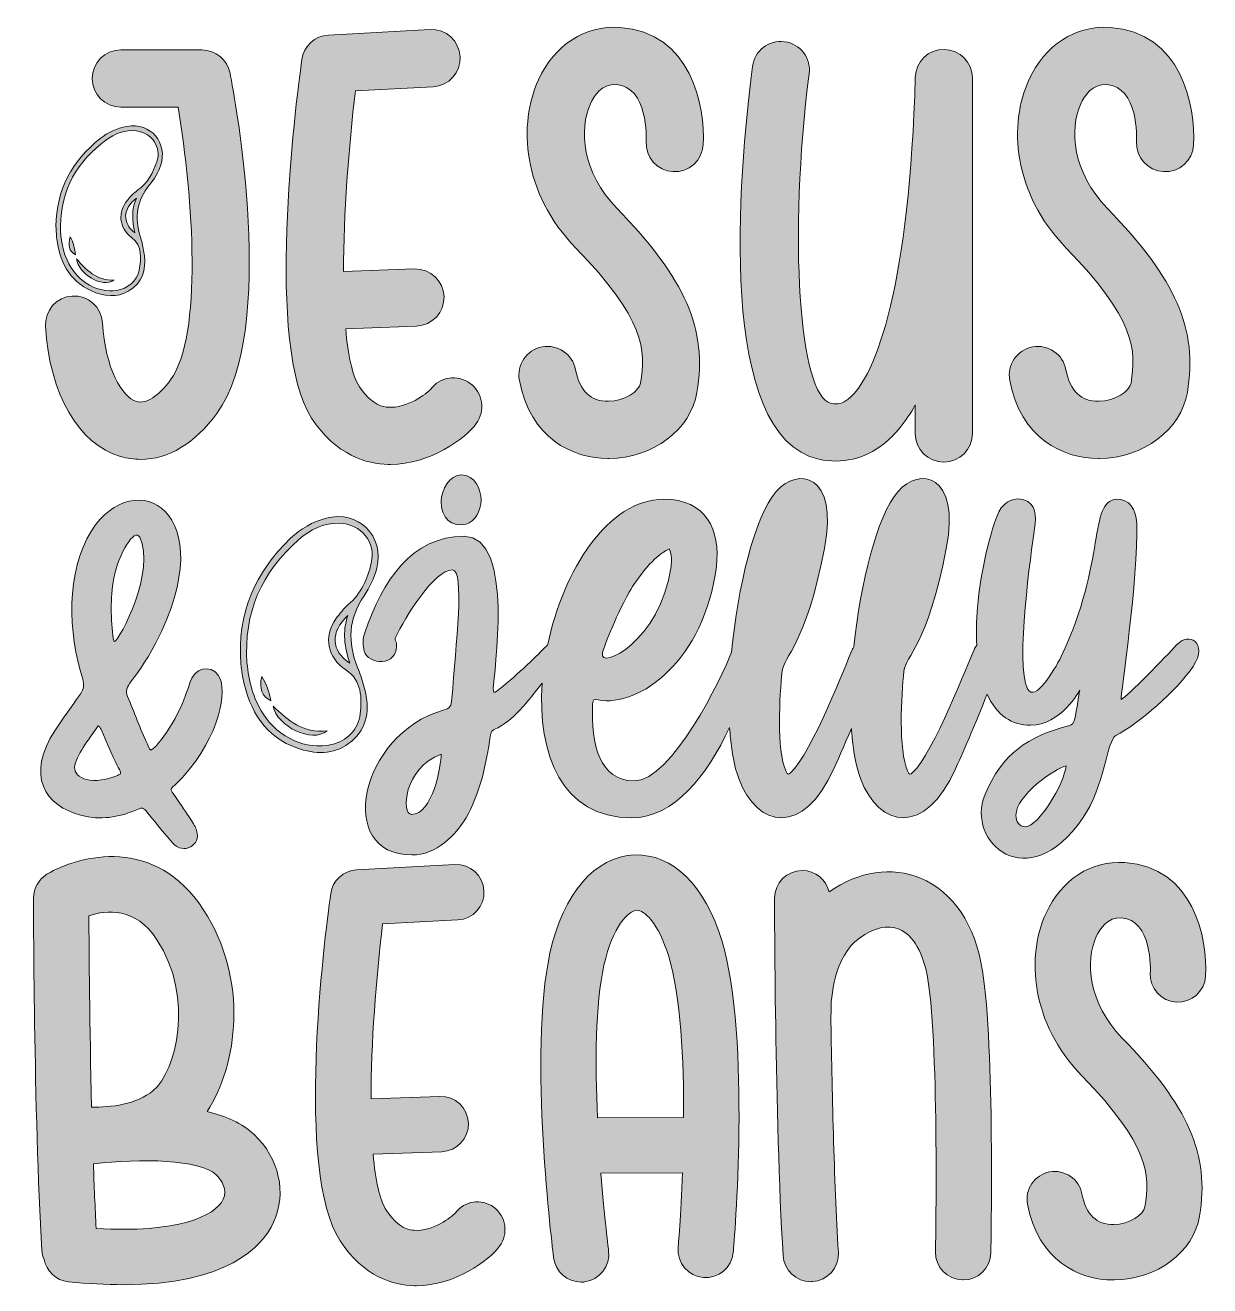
# Model space of a CAD drawing. Header units: inches. Extents: x 98 to 978, y -1007 to -71.
import ezdxf

# ---------------------------------------------------------------- set-up
doc = ezdxf.new("R2010")
doc.units = ezdxf.units.IN
doc.header["$MEASUREMENT"] = 0
doc.layers.add('Layer 1', color=7, linetype='Continuous')

# ---------------------------------------------------------------- blocks, each defined once
blk = doc.blocks.new('block 3')
at = {"layer": 'Layer 1', "true_color": 0x0153a5}
h = blk.add_hatch(color=154, dxfattribs=at)
h.dxf.hatch_style = 2
edge = h.paths.add_edge_path()
edge.add_spline(control_points=[(282.9, -960.11), (274.45, -978.53), (248.76, -1006.5), (170.85, -1006.5), (158.72, -1006.5), (145.32, -1005.82), (130.52, -1004.33), (121.27, -1003.38), (114.16, -996.4), (112.49, -987.71), (111.62, -985.63), (111.01, -983.41), (110.87, -981.03), (104.73, -879.32), (104.6, -720.95), (104.6, -719.36), (104.6, -712.13), (108.39, -705.44), (114.59, -701.72), (139.21, -686.94), (195.19, -673.37), (230.74, -727.78), (264.9, -780.05), (256.05, -843.55), (233.59, -877.95), (247.39, -881.27), (259.71, -886.61), (268.44, -894.91), (287.22, -912.75), (292.89, -938.33), (282.9, -960.11)], knot_values=[0, 0, 0, 0, 1, 1, 1, 2, 2, 2, 3, 3, 3, 4, 4, 4, 5, 5, 5, 6, 6, 6, 7, 7, 7, 8, 8, 8, 9, 9, 9, 10, 10, 10, 10], degree=3, periodic=1)
edge = h.paths.add_edge_path()
edge.add_spline(control_points=[(145.77, -732.5), (145.88, -757.52), (146.29, -814.82), (147.8, -874.65), (161.66, -874.88), (181.34, -872.64), (193.57, -862.36), (210.41, -848.22), (224.58, -793.55), (196.31, -750.27), (180.38, -725.88), (158.76, -728.1), (145.77, -732.5)], knot_values=[0, 0, 0, 0, 1, 1, 1, 2, 2, 2, 3, 3, 3, 4, 4, 4, 4], degree=3, periodic=1)
edge = h.paths.add_edge_path()
edge.add_spline(control_points=[(240.13, -924.73), (228.14, -913.34), (184.23, -912.73), (149.08, -916.63), (149.66, -933.22), (150.34, -949.45), (151.15, -964.7), (211.29, -968.38), (239.64, -955.78), (245.53, -942.94), (248.61, -936.23), (244.75, -929.13), (240.13, -924.73)], knot_values=[0, 0, 0, 0, 1, 1, 1, 2, 2, 2, 3, 3, 3, 4, 4, 4, 4], degree=3, periodic=1)
h = blk.add_hatch(color=154, dxfattribs=at)
h.dxf.hatch_style = 2
edge = h.paths.add_edge_path()
edge.add_spline(control_points=[(624.43, -982.49), (623.45, -993.81), (613.51, -1002.19), (602.18, -1001.21), (590.87, -1000.23), (582.48, -990.26), (583.46, -978.95), (583.52, -978.37), (585.46, -955.25), (586.66, -923.44), (586.66, -923.44), (526.13, -923.76), (526.13, -923.76), (528.68, -956.71), (531.69, -980.88), (531.77, -981.47), (533.19, -992.73), (525.21, -1003.02), (513.94, -1004.44), (513.06, -1004.55), (512.19, -1004.6), (511.34, -1004.6), (501.13, -1004.6), (492.28, -997.01), (490.96, -986.62), (490.17, -980.42), (471.95, -833.98), (488.22, -760.4), (498.08, -715.8), (521.6, -688.49), (551.15, -687.36), (579.42, -686.39), (603.44, -710.02), (615.81, -750.85), (637.87, -823.62), (624.99, -976.05), (624.43, -982.49)], knot_values=[0, 0, 0, 0, 1, 1, 1, 2, 2, 2, 3, 3, 3, 4, 4, 4, 5, 5, 5, 6, 6, 6, 7, 7, 7, 8, 8, 8, 9, 9, 9, 10, 10, 10, 11, 11, 11, 12, 12, 12, 12], degree=3, periodic=1)
edge = h.paths.add_edge_path()
edge.add_spline(control_points=[(587.54, -882.3), (587.73, -839.6), (585.45, -792.46), (576.45, -762.77), (568.77, -737.4), (558, -728.16), (552.73, -728.46), (546.75, -728.69), (534.86, -739.97), (528.37, -769.28), (521.94, -798.4), (521.73, -842.31), (523.57, -882.65), (523.57, -882.65), (587.54, -882.3), (587.54, -882.3)], knot_values=[0, 0, 0, 0, 1, 1, 1, 2, 2, 2, 3, 3, 3, 4, 4, 4, 5, 5, 5, 5], degree=3, periodic=1)
h = blk.add_hatch(color=154, dxfattribs=at)
h.dxf.hatch_style = 2
edge = h.paths.add_edge_path()
edge.add_spline(control_points=[(934.18, -775.01), (934.27, -773.15), (935.81, -735.5), (912.58, -734.03), (902.38, -733.31), (896.59, -742.41), (894.08, -747.86), (885.71, -766.04), (888.1, -797.33), (913.13, -823.06), (962.75, -874.04), (978.37, -909.95), (970.77, -955.52), (966.32, -982.22), (939.13, -1002.65), (907.54, -1003.01), (907.28, -1003.01), (907.02, -1003.01), (906.76, -1003.01), (880.96, -1003.01), (850.89, -988.29), (843, -946.82), (840.87, -935.66), (848.19, -924.89), (859.35, -922.77), (870.51, -920.67), (881.27, -927.97), (883.4, -939.12), (886.3, -954.36), (894.42, -962.14), (907.06, -961.87), (918.69, -961.74), (929.23, -954.58), (930.2, -948.74), (934.17, -924.95), (933.26, -902.7), (883.65, -851.72), (844.9, -811.88), (842.2, -762.21), (856.72, -730.65), (868.31, -705.47), (890.2, -691.35), (915.18, -692.97), (966.42, -696.22), (976.87, -749.59), (975.24, -777.35), (974.58, -788.68), (964.96, -797.29), (953.5, -796.67), (942.18, -796.01), (933.55, -786.31), (934.18, -775.01)], knot_values=[0, 0, 0, 0, 1, 1, 1, 2, 2, 2, 3, 3, 3, 4, 4, 4, 5, 5, 5, 6, 6, 6, 7, 7, 7, 8, 8, 8, 9, 9, 9, 10, 10, 10, 11, 11, 11, 12, 12, 12, 13, 13, 13, 14, 14, 14, 15, 15, 15, 16, 16, 16, 17, 17, 17, 17], degree=3, periodic=1)
h = blk.add_hatch(color=154, dxfattribs=at)
h.dxf.hatch_style = 2
edge = h.paths.add_edge_path()
edge.add_spline(control_points=[(450.85, -977.9), (443.29, -988.31), (417.59, -1007.31), (389.07, -1007.31), (388.55, -1007.31), (388.04, -1007.31), (387.52, -1007.3), (372.1, -1006.92), (350.02, -1000.84), (332.4, -973.98), (298.82, -922.77), (320.64, -750.19), (325.35, -716.12), (326.7, -706.36), (334.79, -698.93), (344.63, -698.4), (344.63, -698.4), (417.61, -694.53), (417.61, -694.53), (429.07, -693.87), (438.64, -702.64), (439.24, -713.98), (439.84, -725.32), (431.14, -735), (419.79, -735.6), (419.79, -735.6), (363.92, -738.57), (363.92, -738.57), (359.02, -778.97), (355.37, -827.46), (355.35, -868.53), (355.35, -868.53), (406.34, -866.68), (406.34, -866.68), (417.96, -866.4), (427.22, -875.14), (427.63, -886.48), (428.04, -897.84), (419.17, -907.37), (407.83, -907.78), (407.83, -907.78), (356.89, -909.62), (356.89, -909.62), (358.58, -928.77), (361.72, -943.69), (366.8, -951.42), (375.9, -965.31), (384.57, -965.93), (387.43, -966.13), (400.97, -967.1), (415.3, -956.25), (417.94, -953.26), (424.63, -944.07), (437.31, -942.27), (446.49, -948.95), (455.67, -955.63), (457.53, -968.71), (450.85, -977.9)], knot_values=[0, 0, 0, 0, 1, 1, 1, 2, 2, 2, 3, 3, 3, 4, 4, 4, 5, 5, 5, 6, 6, 6, 7, 7, 7, 8, 8, 8, 9, 9, 9, 10, 10, 10, 11, 11, 11, 12, 12, 12, 13, 13, 13, 14, 14, 14, 15, 15, 15, 16, 16, 16, 17, 17, 17, 18, 18, 18, 19, 19, 19, 19], degree=3, periodic=1)
h = blk.add_hatch(color=154, dxfattribs=at)
h.dxf.hatch_style = 2
edge = h.paths.add_edge_path()
edge.add_spline(control_points=[(815.74, -982.86), (815.52, -994.08), (806.36, -1003.01), (795.19, -1003.01), (795.05, -1003.01), (794.92, -1003.01), (794.78, -1003.01), (783.42, -1002.8), (774.4, -993.41), (774.62, -982.06), (774.64, -980.57), (777.43, -832.84), (768.97, -779.83), (765.87, -760.47), (758.13, -746.88), (747.73, -742.54), (739.32, -739.04), (728.8, -741.35), (718.1, -749.05), (699.54, -762.4), (696.62, -794.01), (697.06, -804.03), (697.08, -804.81), (696.97, -805.56), (696.92, -806.33), (697.69, -860.27), (699.26, -929.2), (702.47, -982.46), (703.15, -993.8), (694.52, -1003.54), (683.19, -1004.23), (682.77, -1004.25), (682.35, -1004.26), (681.93, -1004.26), (671.14, -1004.26), (662.08, -995.84), (661.42, -984.93), (655.19, -881.76), (655.06, -721.11), (655.06, -719.5), (655.06, -708.14), (664.26, -698.93), (675.62, -698.93), (675.63, -698.93), (675.63, -698.93), (675.63, -698.93), (685.32, -698.93), (693.41, -705.67), (695.57, -714.7), (717.6, -699.47), (742.27, -695.72), (763.54, -704.58), (787.75, -714.66), (804.1, -739.08), (809.57, -773.35), (818.6, -829.96), (815.83, -976.65), (815.74, -982.86)], knot_values=[0, 0, 0, 0, 1, 1, 1, 2, 2, 2, 3, 3, 3, 4, 4, 4, 5, 5, 5, 6, 6, 6, 7, 7, 7, 8, 8, 8, 9, 9, 9, 10, 10, 10, 11, 11, 11, 12, 12, 12, 13, 13, 13, 14, 14, 14, 15, 15, 15, 16, 16, 16, 17, 17, 17, 18, 18, 18, 19, 19, 19, 19], degree=3, periodic=1)
at = {"layer": 'Layer 1', "lineweight": 0}
for points, knots in [([(282.9, -960.11), (274.45, -978.53), (248.76, -1006.5), (170.85, -1006.5), (158.72, -1006.5), (145.32, -1005.82), (130.52, -1004.33), (121.27, -1003.38), (114.16, -996.4), (112.49, -987.71), (111.62, -985.63), (111.01, -983.41), (110.87, -981.03), (104.73, -879.32), (104.6, -720.95), (104.6, -719.36), (104.6, -712.13), (108.39, -705.44), (114.59, -701.72), (139.21, -686.94), (195.19, -673.37), (230.74, -727.78), (264.9, -780.05), (256.05, -843.55), (233.59, -877.95), (247.39, -881.27), (259.71, -886.61), (268.44, -894.91), (287.22, -912.75), (292.89, -938.33), (282.9, -960.11)], [0, 0, 0, 0, 1, 1, 1, 2, 2, 2, 3, 3, 3, 4, 4, 4, 5, 5, 5, 6, 6, 6, 7, 7, 7, 8, 8, 8, 9, 9, 9, 10, 10, 10, 10]), ([(624.43, -982.49), (623.45, -993.81), (613.51, -1002.19), (602.18, -1001.21), (590.87, -1000.23), (582.48, -990.26), (583.46, -978.95), (583.52, -978.37), (585.46, -955.25), (586.66, -923.44), (586.66, -923.44), (526.13, -923.76), (526.13, -923.76), (528.68, -956.71), (531.69, -980.88), (531.77, -981.47), (533.19, -992.73), (525.21, -1003.02), (513.94, -1004.44), (513.06, -1004.55), (512.19, -1004.6), (511.34, -1004.6), (501.13, -1004.6), (492.28, -997.01), (490.96, -986.62), (490.17, -980.42), (471.95, -833.98), (488.22, -760.4), (498.08, -715.8), (521.6, -688.49), (551.15, -687.36), (579.42, -686.39), (603.44, -710.02), (615.81, -750.85), (637.87, -823.62), (624.99, -976.05), (624.43, -982.49)], [0, 0, 0, 0, 1, 1, 1, 2, 2, 2, 3, 3, 3, 4, 4, 4, 5, 5, 5, 6, 6, 6, 7, 7, 7, 8, 8, 8, 9, 9, 9, 10, 10, 10, 11, 11, 11, 12, 12, 12, 12]), ([(934.18, -775.01), (934.27, -773.15), (935.81, -735.5), (912.58, -734.03), (902.38, -733.31), (896.59, -742.41), (894.08, -747.86), (885.71, -766.04), (888.1, -797.33), (913.13, -823.06), (962.75, -874.04), (978.37, -909.95), (970.77, -955.52), (966.32, -982.22), (939.13, -1002.65), (907.54, -1003.01), (907.28, -1003.01), (907.02, -1003.01), (906.76, -1003.01), (880.96, -1003.01), (850.89, -988.29), (843, -946.82), (840.87, -935.66), (848.19, -924.89), (859.35, -922.77), (870.51, -920.67), (881.27, -927.97), (883.4, -939.12), (886.3, -954.36), (894.42, -962.14), (907.06, -961.87), (918.69, -961.74), (929.23, -954.58), (930.2, -948.74), (934.17, -924.95), (933.26, -902.7), (883.65, -851.72), (844.9, -811.88), (842.2, -762.21), (856.72, -730.65), (868.31, -705.47), (890.2, -691.35), (915.18, -692.97), (966.42, -696.22), (976.87, -749.59), (975.24, -777.35), (974.58, -788.68), (964.96, -797.29), (953.5, -796.67), (942.18, -796.01), (933.55, -786.31), (934.18, -775.01)], [0, 0, 0, 0, 1, 1, 1, 2, 2, 2, 3, 3, 3, 4, 4, 4, 5, 5, 5, 6, 6, 6, 7, 7, 7, 8, 8, 8, 9, 9, 9, 10, 10, 10, 11, 11, 11, 12, 12, 12, 13, 13, 13, 14, 14, 14, 15, 15, 15, 16, 16, 16, 17, 17, 17, 17]), ([(450.85, -977.9), (443.29, -988.31), (417.59, -1007.31), (389.07, -1007.31), (388.55, -1007.31), (388.04, -1007.31), (387.52, -1007.3), (372.1, -1006.92), (350.02, -1000.84), (332.4, -973.98), (298.82, -922.77), (320.64, -750.19), (325.35, -716.12), (326.7, -706.36), (334.79, -698.93), (344.63, -698.4), (344.63, -698.4), (417.61, -694.53), (417.61, -694.53), (429.07, -693.87), (438.64, -702.64), (439.24, -713.98), (439.84, -725.32), (431.14, -735), (419.79, -735.6), (419.79, -735.6), (363.92, -738.57), (363.92, -738.57), (359.02, -778.97), (355.37, -827.46), (355.35, -868.53), (355.35, -868.53), (406.34, -866.68), (406.34, -866.68), (417.96, -866.4), (427.22, -875.14), (427.63, -886.48), (428.04, -897.84), (419.17, -907.37), (407.83, -907.78), (407.83, -907.78), (356.89, -909.62), (356.89, -909.62), (358.58, -928.77), (361.72, -943.69), (366.8, -951.42), (375.9, -965.31), (384.57, -965.93), (387.43, -966.13), (400.97, -967.1), (415.3, -956.25), (417.94, -953.26), (424.63, -944.07), (437.31, -942.27), (446.49, -948.95), (455.67, -955.63), (457.53, -968.71), (450.85, -977.9)], [0, 0, 0, 0, 1, 1, 1, 2, 2, 2, 3, 3, 3, 4, 4, 4, 5, 5, 5, 6, 6, 6, 7, 7, 7, 8, 8, 8, 9, 9, 9, 10, 10, 10, 11, 11, 11, 12, 12, 12, 13, 13, 13, 14, 14, 14, 15, 15, 15, 16, 16, 16, 17, 17, 17, 18, 18, 18, 19, 19, 19, 19]), ([(815.74, -982.86), (815.52, -994.08), (806.36, -1003.01), (795.19, -1003.01), (795.05, -1003.01), (794.92, -1003.01), (794.78, -1003.01), (783.42, -1002.8), (774.4, -993.41), (774.62, -982.06), (774.64, -980.57), (777.43, -832.84), (768.97, -779.83), (765.87, -760.47), (758.13, -746.88), (747.73, -742.54), (739.32, -739.04), (728.8, -741.35), (718.1, -749.05), (699.54, -762.4), (696.62, -794.01), (697.06, -804.03), (697.08, -804.81), (696.97, -805.56), (696.92, -806.33), (697.69, -860.27), (699.26, -929.2), (702.47, -982.46), (703.15, -993.8), (694.52, -1003.54), (683.19, -1004.23), (682.77, -1004.25), (682.35, -1004.26), (681.93, -1004.26), (671.14, -1004.26), (662.08, -995.84), (661.42, -984.93), (655.19, -881.76), (655.06, -721.11), (655.06, -719.5), (655.06, -708.14), (664.26, -698.93), (675.62, -698.93), (675.63, -698.93), (675.63, -698.93), (675.63, -698.93), (685.32, -698.93), (693.41, -705.67), (695.57, -714.7), (717.6, -699.47), (742.27, -695.72), (763.54, -704.58), (787.75, -714.66), (804.1, -739.08), (809.57, -773.35), (818.6, -829.96), (815.83, -976.65), (815.74, -982.86)], [0, 0, 0, 0, 1, 1, 1, 2, 2, 2, 3, 3, 3, 4, 4, 4, 5, 5, 5, 6, 6, 6, 7, 7, 7, 8, 8, 8, 9, 9, 9, 10, 10, 10, 11, 11, 11, 12, 12, 12, 13, 13, 13, 14, 14, 14, 15, 15, 15, 16, 16, 16, 17, 17, 17, 18, 18, 18, 19, 19, 19, 19]), ([(145.77, -732.5), (145.88, -757.52), (146.29, -814.82), (147.8, -874.65), (161.66, -874.88), (181.34, -872.64), (193.57, -862.36), (210.41, -848.22), (224.58, -793.55), (196.31, -750.27), (180.38, -725.88), (158.76, -728.1), (145.77, -732.5)], [0, 0, 0, 0, 1, 1, 1, 2, 2, 2, 3, 3, 3, 4, 4, 4, 4]), ([(587.54, -882.3), (587.73, -839.6), (585.45, -792.46), (576.45, -762.77), (568.77, -737.4), (558, -728.16), (552.73, -728.46), (546.75, -728.69), (534.86, -739.97), (528.37, -769.28), (521.94, -798.4), (521.73, -842.31), (523.57, -882.65), (523.57, -882.65), (587.54, -882.3), (587.54, -882.3)], [0, 0, 0, 0, 1, 1, 1, 2, 2, 2, 3, 3, 3, 4, 4, 4, 5, 5, 5, 5]), ([(240.13, -924.73), (228.14, -913.34), (184.23, -912.73), (149.08, -916.63), (149.66, -933.22), (150.34, -949.45), (151.15, -964.7), (211.29, -968.38), (239.64, -955.78), (245.53, -942.94), (248.61, -936.23), (244.75, -929.13), (240.13, -924.73)], [0, 0, 0, 0, 1, 1, 1, 2, 2, 2, 3, 3, 3, 4, 4, 4, 4])]:
    blk.add_open_spline(points, degree=3, knots=knots, dxfattribs=at)
blk = doc.blocks.new('block 4')
at = {"layer": 'Layer 1', "true_color": 0x0ad2e2}
h = blk.add_hatch(color=132, dxfattribs=at)
h.dxf.hatch_style = 2
edge = h.paths.add_edge_path()
edge.add_spline(control_points=[(433.51, -367), (425.7, -377.76), (399.17, -397.37), (369.72, -397.37), (369.18, -397.37), (368.66, -397.36), (368.12, -397.36), (352.2, -396.97), (329.4, -390.69), (311.21, -362.95), (276.55, -310.08), (299.07, -131.9), (303.93, -96.72), (305.33, -86.65), (313.68, -78.97), (323.84, -78.42), (323.84, -78.42), (399.19, -74.43), (399.19, -74.43), (411.02, -73.75), (420.9, -82.81), (421.52, -94.51), (422.14, -106.22), (413.16, -116.22), (401.44, -116.84), (401.44, -116.84), (343.76, -119.9), (343.76, -119.9), (338.7, -161.61), (334.92, -211.68), (334.91, -254.08), (334.91, -254.08), (387.55, -252.17), (387.55, -252.17), (399.55, -251.88), (409.11, -260.91), (409.54, -272.62), (409.96, -284.34), (400.8, -294.18), (389.09, -294.61), (389.09, -294.61), (336.5, -296.51), (336.5, -296.51), (338.24, -316.28), (341.49, -331.69), (346.73, -339.67), (356.13, -354), (365.08, -354.64), (368.03, -354.85), (382.01, -355.85), (396.81, -344.65), (399.53, -341.56), (406.44, -332.08), (419.53, -330.22), (429.01, -337.11), (438.49, -344.01), (440.41, -357.52), (433.51, -367)], knot_values=[0, 0, 0, 0, 1, 1, 1, 2, 2, 2, 3, 3, 3, 4, 4, 4, 5, 5, 5, 6, 6, 6, 7, 7, 7, 8, 8, 8, 9, 9, 9, 10, 10, 10, 11, 11, 11, 12, 12, 12, 13, 13, 13, 14, 14, 14, 15, 15, 15, 16, 16, 16, 17, 17, 17, 18, 18, 18, 19, 19, 19, 19], degree=3, periodic=1)
h = blk.add_hatch(color=132, dxfattribs=at)
h.dxf.hatch_style = 2
edge = h.paths.add_edge_path()
edge.add_spline(control_points=[(559.66, -157.53), (559.76, -155.6), (561.35, -116.73), (537.36, -115.21), (526.83, -114.47), (520.85, -123.86), (518.26, -129.49), (509.62, -148.26), (512.09, -180.57), (537.93, -207.13), (589.16, -259.78), (605.29, -296.84), (597.44, -343.89), (592.84, -371.47), (564.78, -392.55), (532.16, -392.93), (531.88, -392.93), (531.62, -392.93), (531.35, -392.93), (504.71, -392.93), (473.67, -377.73), (465.52, -334.92), (463.32, -323.39), (470.88, -312.28), (482.4, -310.08), (493.92, -307.91), (505.03, -315.45), (507.23, -326.97), (510.23, -342.7), (518.61, -350.73), (531.66, -350.46), (543.67, -350.32), (554.55, -342.93), (555.55, -336.89), (559.65, -312.34), (558.71, -289.36), (507.49, -236.73), (467.48, -195.59), (464.69, -144.3), (479.68, -111.73), (491.66, -85.72), (514.25, -71.14), (540.05, -72.82), (592.95, -76.18), (603.74, -131.28), (602.06, -159.94), (601.37, -171.64), (591.44, -180.53), (579.61, -179.89), (567.93, -179.21), (559.01, -169.2), (559.66, -157.53)], knot_values=[0, 0, 0, 0, 1, 1, 1, 2, 2, 2, 3, 3, 3, 4, 4, 4, 5, 5, 5, 6, 6, 6, 7, 7, 7, 8, 8, 8, 9, 9, 9, 10, 10, 10, 11, 11, 11, 12, 12, 12, 13, 13, 13, 14, 14, 14, 15, 15, 15, 16, 16, 16, 17, 17, 17, 17], degree=3, periodic=1)
h = blk.add_hatch(color=132, dxfattribs=at)
h.dxf.hatch_style = 2
edge = h.paths.add_edge_path()
edge.add_spline(control_points=[(923.96, -157.53), (924.05, -155.6), (925.64, -116.73), (901.66, -115.21), (891.13, -114.47), (885.15, -123.86), (882.56, -129.49), (873.91, -148.26), (876.38, -180.57), (902.23, -207.13), (953.45, -259.78), (969.59, -296.84), (961.73, -343.89), (957.14, -371.47), (929.07, -392.55), (896.45, -392.93), (896.18, -392.93), (895.92, -392.93), (895.65, -392.93), (869, -392.93), (837.96, -377.73), (829.81, -334.92), (827.62, -323.39), (835.18, -312.28), (846.69, -310.08), (858.22, -307.91), (869.33, -315.45), (871.53, -326.97), (874.52, -342.7), (882.91, -350.73), (895.96, -350.46), (907.97, -350.32), (918.85, -342.93), (919.85, -336.89), (923.95, -312.34), (923.01, -289.36), (871.79, -236.73), (831.77, -195.59), (828.99, -144.3), (843.98, -111.73), (855.95, -85.72), (878.55, -71.14), (904.34, -72.82), (957.25, -76.18), (968.03, -131.28), (966.35, -159.94), (965.66, -171.64), (955.74, -180.53), (943.91, -179.89), (932.22, -179.21), (923.31, -169.2), (923.96, -157.53)], knot_values=[0, 0, 0, 0, 1, 1, 1, 2, 2, 2, 3, 3, 3, 4, 4, 4, 5, 5, 5, 6, 6, 6, 7, 7, 7, 8, 8, 8, 9, 9, 9, 10, 10, 10, 11, 11, 11, 12, 12, 12, 13, 13, 13, 14, 14, 14, 15, 15, 15, 16, 16, 16, 17, 17, 17, 17], degree=3, periodic=1)
h = blk.add_hatch(color=132, dxfattribs=at)
h.dxf.hatch_style = 2
edge = h.paths.add_edge_path()
edge.add_spline(control_points=[(802.07, -110.33), (802.07, -110.33), (802.07, -374.4), (802.07, -374.4), (802.07, -386.13), (792.56, -395.63), (780.84, -395.63), (769.11, -395.63), (759.61, -386.13), (759.61, -374.4), (759.61, -374.4), (759.61, -353.11), (759.61, -353.11), (752.59, -365.68), (744.72, -375.39), (736.01, -382.21), (721.83, -393.32), (705.21, -397.19), (688.02, -393.45), (611.63, -376.81), (628.07, -183.89), (638.68, -101.72), (640.19, -90.1), (650.72, -81.93), (662.46, -83.38), (674.09, -84.87), (682.3, -95.52), (680.79, -107.15), (665.25, -227.78), (673.15, -346.75), (697.06, -351.96), (701.88, -353.01), (705.6, -352.1), (709.83, -348.78), (731.18, -332.06), (755.48, -260.48), (759.61, -109.74), (759.93, -98.13), (769.35, -88.94), (781.12, -89.1), (792.73, -89.26), (802.07, -98.72), (802.07, -110.33)], knot_values=[0, 0, 0, 0, 1, 1, 1, 2, 2, 2, 3, 3, 3, 4, 4, 4, 5, 5, 5, 6, 6, 6, 7, 7, 7, 8, 8, 8, 9, 9, 9, 10, 10, 10, 11, 11, 11, 12, 12, 12, 13, 13, 13, 14, 14, 14, 14], degree=3, periodic=1)
h = blk.add_hatch(color=132, dxfattribs=at)
h.dxf.hatch_style = 2
edge = h.paths.add_edge_path()
edge.add_spline(control_points=[(240.81, -359.42), (224.63, -381.67), (204.63, -393.56), (184.28, -393.56), (179.28, -393.56), (174.25, -392.85), (169.26, -391.39), (137.92, -382.23), (116.56, -345.2), (113.52, -294.74), (112.82, -283.04), (121.73, -272.98), (133.44, -272.27), (145.15, -271.58), (155.2, -280.49), (155.91, -292.19), (157.96, -326.31), (170.18, -347.42), (181.17, -350.63), (188.17, -352.69), (197.62, -346.62), (206.47, -334.45), (230.35, -301.62), (223.27, -199.51), (211.99, -131.98), (211.99, -131.98), (169.44, -131.98), (169.44, -131.98), (157.71, -131.98), (148.21, -122.48), (148.21, -110.75), (148.21, -99.02), (157.71, -89.52), (169.44, -89.52), (169.44, -89.52), (229.73, -89.52), (229.73, -89.52), (239.89, -89.52), (248.63, -96.71), (250.57, -106.68), (254.34, -125.99), (286.15, -297.11), (240.81, -359.42)], knot_values=[0, 0, 0, 0, 1, 1, 1, 2, 2, 2, 3, 3, 3, 4, 4, 4, 5, 5, 5, 6, 6, 6, 7, 7, 7, 8, 8, 8, 9, 9, 9, 10, 10, 10, 11, 11, 11, 12, 12, 12, 13, 13, 13, 14, 14, 14, 14], degree=3, periodic=1)
at = {"layer": 'Layer 1', "lineweight": 0}
for points, knots in [([(433.51, -367), (425.7, -377.76), (399.17, -397.37), (369.72, -397.37), (369.18, -397.37), (368.66, -397.36), (368.12, -397.36), (352.2, -396.97), (329.4, -390.69), (311.21, -362.95), (276.55, -310.08), (299.07, -131.9), (303.93, -96.72), (305.33, -86.65), (313.68, -78.97), (323.84, -78.42), (323.84, -78.42), (399.19, -74.43), (399.19, -74.43), (411.02, -73.75), (420.9, -82.81), (421.52, -94.51), (422.14, -106.22), (413.16, -116.22), (401.44, -116.84), (401.44, -116.84), (343.76, -119.9), (343.76, -119.9), (338.7, -161.61), (334.92, -211.68), (334.91, -254.08), (334.91, -254.08), (387.55, -252.17), (387.55, -252.17), (399.55, -251.88), (409.11, -260.91), (409.54, -272.62), (409.96, -284.34), (400.8, -294.18), (389.09, -294.61), (389.09, -294.61), (336.5, -296.51), (336.5, -296.51), (338.24, -316.28), (341.49, -331.69), (346.73, -339.67), (356.13, -354), (365.08, -354.64), (368.03, -354.85), (382.01, -355.85), (396.81, -344.65), (399.53, -341.56), (406.44, -332.08), (419.53, -330.22), (429.01, -337.11), (438.49, -344.01), (440.41, -357.52), (433.51, -367)], [0, 0, 0, 0, 1, 1, 1, 2, 2, 2, 3, 3, 3, 4, 4, 4, 5, 5, 5, 6, 6, 6, 7, 7, 7, 8, 8, 8, 9, 9, 9, 10, 10, 10, 11, 11, 11, 12, 12, 12, 13, 13, 13, 14, 14, 14, 15, 15, 15, 16, 16, 16, 17, 17, 17, 18, 18, 18, 19, 19, 19, 19]), ([(559.66, -157.53), (559.76, -155.6), (561.35, -116.73), (537.36, -115.21), (526.83, -114.47), (520.85, -123.86), (518.26, -129.49), (509.62, -148.26), (512.09, -180.57), (537.93, -207.13), (589.16, -259.78), (605.29, -296.84), (597.44, -343.89), (592.84, -371.47), (564.78, -392.55), (532.16, -392.93), (531.88, -392.93), (531.62, -392.93), (531.35, -392.93), (504.71, -392.93), (473.67, -377.73), (465.52, -334.92), (463.32, -323.39), (470.88, -312.28), (482.4, -310.08), (493.92, -307.91), (505.03, -315.45), (507.23, -326.97), (510.23, -342.7), (518.61, -350.73), (531.66, -350.46), (543.67, -350.32), (554.55, -342.93), (555.55, -336.89), (559.65, -312.34), (558.71, -289.36), (507.49, -236.73), (467.48, -195.59), (464.69, -144.3), (479.68, -111.73), (491.66, -85.72), (514.25, -71.14), (540.05, -72.82), (592.95, -76.18), (603.74, -131.28), (602.06, -159.94), (601.37, -171.64), (591.44, -180.53), (579.61, -179.89), (567.93, -179.21), (559.01, -169.2), (559.66, -157.53)], [0, 0, 0, 0, 1, 1, 1, 2, 2, 2, 3, 3, 3, 4, 4, 4, 5, 5, 5, 6, 6, 6, 7, 7, 7, 8, 8, 8, 9, 9, 9, 10, 10, 10, 11, 11, 11, 12, 12, 12, 13, 13, 13, 14, 14, 14, 15, 15, 15, 16, 16, 16, 17, 17, 17, 17]), ([(923.96, -157.53), (924.05, -155.6), (925.64, -116.73), (901.66, -115.21), (891.13, -114.47), (885.15, -123.86), (882.56, -129.49), (873.91, -148.26), (876.38, -180.57), (902.23, -207.13), (953.45, -259.78), (969.59, -296.84), (961.73, -343.89), (957.14, -371.47), (929.07, -392.55), (896.45, -392.93), (896.18, -392.93), (895.92, -392.93), (895.65, -392.93), (869, -392.93), (837.96, -377.73), (829.81, -334.92), (827.62, -323.39), (835.18, -312.28), (846.69, -310.08), (858.22, -307.91), (869.33, -315.45), (871.53, -326.97), (874.52, -342.7), (882.91, -350.73), (895.96, -350.46), (907.97, -350.32), (918.85, -342.93), (919.85, -336.89), (923.95, -312.34), (923.01, -289.36), (871.79, -236.73), (831.77, -195.59), (828.99, -144.3), (843.98, -111.73), (855.95, -85.72), (878.55, -71.14), (904.34, -72.82), (957.25, -76.18), (968.03, -131.28), (966.35, -159.94), (965.66, -171.64), (955.74, -180.53), (943.91, -179.89), (932.22, -179.21), (923.31, -169.2), (923.96, -157.53)], [0, 0, 0, 0, 1, 1, 1, 2, 2, 2, 3, 3, 3, 4, 4, 4, 5, 5, 5, 6, 6, 6, 7, 7, 7, 8, 8, 8, 9, 9, 9, 10, 10, 10, 11, 11, 11, 12, 12, 12, 13, 13, 13, 14, 14, 14, 15, 15, 15, 16, 16, 16, 17, 17, 17, 17]), ([(802.07, -110.33), (802.07, -110.33), (802.07, -374.4), (802.07, -374.4), (802.07, -386.13), (792.56, -395.63), (780.84, -395.63), (769.11, -395.63), (759.61, -386.13), (759.61, -374.4), (759.61, -374.4), (759.61, -353.11), (759.61, -353.11), (752.59, -365.68), (744.72, -375.39), (736.01, -382.21), (721.83, -393.32), (705.21, -397.19), (688.02, -393.45), (611.63, -376.81), (628.07, -183.89), (638.68, -101.72), (640.19, -90.1), (650.72, -81.93), (662.46, -83.38), (674.09, -84.87), (682.3, -95.52), (680.79, -107.15), (665.25, -227.78), (673.15, -346.75), (697.06, -351.96), (701.88, -353.01), (705.6, -352.1), (709.83, -348.78), (731.18, -332.06), (755.48, -260.48), (759.61, -109.74), (759.93, -98.13), (769.35, -88.94), (781.12, -89.1), (792.73, -89.26), (802.07, -98.72), (802.07, -110.33)], [0, 0, 0, 0, 1, 1, 1, 2, 2, 2, 3, 3, 3, 4, 4, 4, 5, 5, 5, 6, 6, 6, 7, 7, 7, 8, 8, 8, 9, 9, 9, 10, 10, 10, 11, 11, 11, 12, 12, 12, 13, 13, 13, 14, 14, 14, 14]), ([(240.81, -359.42), (224.63, -381.67), (204.63, -393.56), (184.28, -393.56), (179.28, -393.56), (174.25, -392.85), (169.26, -391.39), (137.92, -382.23), (116.56, -345.2), (113.52, -294.74), (112.82, -283.04), (121.73, -272.98), (133.44, -272.27), (145.15, -271.58), (155.2, -280.49), (155.91, -292.19), (157.96, -326.31), (170.18, -347.42), (181.17, -350.63), (188.17, -352.69), (197.62, -346.62), (206.47, -334.45), (230.35, -301.62), (223.27, -199.51), (211.99, -131.98), (211.99, -131.98), (169.44, -131.98), (169.44, -131.98), (157.71, -131.98), (148.21, -122.48), (148.21, -110.75), (148.21, -99.02), (157.71, -89.52), (169.44, -89.52), (169.44, -89.52), (229.73, -89.52), (229.73, -89.52), (239.89, -89.52), (248.63, -96.71), (250.57, -106.68), (254.34, -125.99), (286.15, -297.11), (240.81, -359.42)], [0, 0, 0, 0, 1, 1, 1, 2, 2, 2, 3, 3, 3, 4, 4, 4, 5, 5, 5, 6, 6, 6, 7, 7, 7, 8, 8, 8, 9, 9, 9, 10, 10, 10, 11, 11, 11, 12, 12, 12, 13, 13, 13, 14, 14, 14, 14])]:
    blk.add_open_spline(points, degree=3, knots=knots, dxfattribs=at)
blk = doc.blocks.new('block 5')
at = {"layer": 'Layer 1', "true_color": 0xf74799}
h = blk.add_hatch(color=233, dxfattribs=at)
h.dxf.hatch_style = 2
edge = h.paths.add_edge_path()
edge.add_spline(control_points=[(209.52, -635.59), (241.36, -604.47), (247.87, -569.74), (243.53, -557.08), (240.28, -546.95), (226.89, -546.22), (222.19, -555.99), (221.1, -558.16), (220.38, -560.69), (219.65, -562.87), (210.61, -591.09), (194.69, -608.45), (191.79, -609.54), (190.35, -608.45), (189.98, -606.65), (189.26, -605.2), (183.83, -593.62), (179.49, -581.32), (174.43, -569.74), (170.81, -561.06), (179.13, -560.69), (195.41, -529.94), (246.43, -431.16), (179.49, -396.43), (147.65, -446.72), (128.47, -477.11), (130.28, -522.7), (141.14, -556.71), (143.67, -565.76), (140.05, -565.76), (120.88, -594.34), (98.44, -628.35), (112.92, -651.15), (140.42, -658.02), (154.16, -661.64), (167.55, -659.47), (180.58, -654.04), (188.54, -650.79), (183.83, -650.79), (208.07, -678.65), (215.67, -687.33), (229.42, -680.46), (225.8, -669.24), (224, -663.81), (220.74, -660.19), (208.44, -641.74), (206.27, -638.49), (206.27, -638.49), (209.52, -635.59)], knot_values=[0, 0, 0, 0, 1, 1, 1, 2, 2, 2, 3, 3, 3, 4, 4, 4, 5, 5, 5, 6, 6, 6, 7, 7, 7, 8, 8, 8, 9, 9, 9, 10, 10, 10, 11, 11, 11, 12, 12, 12, 13, 13, 13, 14, 14, 14, 15, 15, 15, 16, 16, 16, 16], degree=3, periodic=1)
edge = h.paths.add_edge_path()
edge.add_spline(control_points=[(164.29, -481.82), (167.91, -463), (179.85, -444.19), (183.47, -451.42), (195.77, -475.67), (169, -527.41), (164.66, -528.85), (164.29, -528.49), (163.93, -528.13), (163.93, -527.41), (162.13, -512.21), (161.4, -497.01), (164.29, -481.82)], knot_values=[0, 0, 0, 0, 1, 1, 1, 2, 2, 2, 3, 3, 3, 4, 4, 4, 4], degree=3, periodic=1)
edge = h.paths.add_edge_path()
edge.add_spline(control_points=[(165.74, -628.72), (145.12, -636.68), (133.18, -628.72), (135.35, -620.76), (137.88, -610.99), (146.93, -599.77), (152.72, -591.45), (154.53, -592.9), (154.53, -593.98), (155.25, -595.07), (169.36, -629.8), (172.62, -626.18), (165.74, -628.72)], knot_values=[0, 0, 0, 0, 1, 1, 1, 2, 2, 2, 3, 3, 3, 4, 4, 4, 4], degree=3, periodic=1)
h = blk.add_hatch(color=233, dxfattribs=at)
h.dxf.hatch_style = 2
edge = h.paths.add_edge_path()
edge.add_spline(control_points=[(953.76, -531.39), (945.8, -540.07), (916.85, -569.74), (912.51, -571.91), (911.79, -570.1), (925.54, -481.82), (924.09, -440.93), (923.73, -431.16), (918.66, -422.48), (908.89, -423.2), (888.27, -425.01), (901.65, -468.79), (868.01, -540.07), (862.58, -550.56), (848.47, -574.44), (843.04, -563.95), (833.63, -545.5), (845.94, -461.92), (848.11, -444.91), (849.55, -435.51), (849.55, -426.46), (840.15, -423.56), (834.36, -421.76), (826.04, -423.93), (821.69, -432.61), (815.9, -444.55), (807.95, -477.48), (805.77, -503.53), (804.98, -513.89), (804.86, -523.22), (805.31, -531.62), (804.54, -532.58), (803.83, -533.68), (803.24, -535), (799.26, -543.33), (773.21, -612.07), (757.66, -626.18), (755.84, -627.99), (755.12, -627.63), (754.04, -625.46), (746.8, -608.82), (749.33, -569.02), (751.14, -550.93), (752.59, -538.99), (768.51, -532.47), (782.62, -459.75), (793.48, -404.03), (762.36, -398.96), (746.8, -417.41), (730.91, -435.91), (718.91, -485.34), (714.05, -532.69), (713.59, -533.39), (713.17, -534.15), (712.79, -535), (708.81, -543.33), (682.76, -612.07), (667.2, -626.18), (665.39, -627.99), (664.67, -627.63), (663.58, -625.46), (656.35, -608.82), (658.88, -569.02), (660.69, -550.93), (662.14, -538.99), (678.05, -532.47), (692.17, -459.75), (703.02, -404.03), (671.9, -398.96), (656.35, -417.41), (640, -436.44), (627.78, -488.19), (623.21, -536.75), (615.67, -555.7), (578.94, -632.33), (550.7, -632.33), (525.37, -632.33), (518.5, -605.56), (519.95, -575.17), (520.31, -571.55), (520.31, -571.55), (523.93, -572.27), (554.68, -578.06), (603.17, -542.6), (611.85, -473.13), (615.11, -446), (604.25, -423.2), (572.77, -423.2), (531.42, -423.2), (497.98, -475.99), (486.4, -531.7), (485.51, -532.29), (484.63, -533.03), (483.77, -533.92), (478.71, -539.35), (460.25, -557.08), (449.04, -565.4), (446.51, -567.57), (446.14, -566.48), (446.14, -563.59), (446.14, -554.54), (462.79, -450.7), (424.43, -450.7), (385.72, -450.7), (364.01, -483.27), (350.62, -522.34), (349.17, -526.68), (349.17, -531.75), (350.26, -536.09), (352.79, -545.5), (375.59, -549.12), (374.14, -529.94), (373.78, -528.13), (372.69, -527.41), (373.42, -525.96), (380.65, -510.76), (402.36, -475.67), (415.75, -475.67), (425.16, -475.67), (418.28, -531.02), (415.39, -571.19), (415.03, -576.98), (413.94, -578.42), (408.87, -579.87), (347, -597.6), (328.19, -687.33), (385.72, -687.33), (403.81, -687.33), (418.64, -673.22), (427.69, -656.58), (432.39, -647.53), (436.01, -637.4), (438.54, -627.27), (445.42, -599.77), (442.16, -596.15), (447.23, -593.98), (459.92, -588.8), (472.42, -572.87), (482.49, -559.72), (478.82, -612.22), (496.96, -659.83), (548.89, -659.83), (580.73, -659.83), (604.89, -628.31), (621.71, -592.6), (621.88, -595.44), (622.07, -598.21), (622.34, -600.86), (623.42, -610.99), (624.87, -621.12), (628.49, -630.53), (642.23, -667.79), (676.61, -673.58), (699.04, -623.29), (701.38, -618.31), (706.63, -606.64), (712.21, -593.38), (712.37, -595.94), (712.55, -598.46), (712.79, -600.86), (713.88, -610.99), (715.32, -621.12), (718.94, -630.53), (732.69, -667.79), (767.06, -673.58), (789.5, -623.29), (793.3, -615.2), (804.78, -589.42), (812.91, -567.88), (820.09, -583.81), (831.64, -591.09), (845.21, -591.09), (867.64, -591.09), (881.76, -565.04), (881.76, -565.04), (881.76, -565.04), (879.22, -580.59), (878.14, -586.38), (877.41, -589.28), (876.33, -590.73), (873.43, -591.45), (843.4, -599.41), (824.23, -611.71), (811.2, -642.83), (797.09, -677.56), (843.04, -719.17), (883.93, -660.19), (900.21, -636.68), (902.02, -601.94), (908.53, -598.68), (925.17, -590.36), (954.48, -564.67), (966.06, -547.31), (977.28, -529.58), (962.8, -521.26), (953.76, -531.39)], knot_values=[0, 0, 0, 0, 1, 1, 1, 2, 2, 2, 3, 3, 3, 4, 4, 4, 5, 5, 5, 6, 6, 6, 7, 7, 7, 8, 8, 8, 9, 9, 9, 10, 10, 10, 11, 11, 11, 12, 12, 12, 13, 13, 13, 14, 14, 14, 15, 15, 15, 16, 16, 16, 17, 17, 17, 18, 18, 18, 19, 19, 19, 20, 20, 20, 21, 21, 21, 22, 22, 22, 23, 23, 23, 24, 24, 24, 25, 25, 25, 26, 26, 26, 27, 27, 27, 28, 28, 28, 29, 29, 29, 30, 30, 30, 31, 31, 31, 32, 32, 32, 33, 33, 33, 34, 34, 34, 35, 35, 35, 36, 36, 36, 37, 37, 37, 38, 38, 38, 39, 39, 39, 40, 40, 40, 41, 41, 41, 42, 42, 42, 43, 43, 43, 44, 44, 44, 45, 45, 45, 46, 46, 46, 47, 47, 47, 48, 48, 48, 49, 49, 49, 50, 50, 50, 51, 51, 51, 52, 52, 52, 53, 53, 53, 54, 54, 54, 55, 55, 55, 56, 56, 56, 57, 57, 57, 58, 58, 58, 59, 59, 59, 60, 60, 60, 61, 61, 61, 62, 62, 62, 63, 63, 63, 64, 64, 64, 65, 65, 65, 65], degree=3, periodic=1)
edge = h.paths.add_edge_path()
edge.add_spline(control_points=[(527.18, -537.54), (527.55, -534.64), (536.23, -511.85), (547.08, -492.31), (553.23, -481.82), (565.54, -464.81), (576.75, -460.11), (578.92, -464.81), (578.56, -468.79), (578.2, -473.13), (570.24, -528.85), (524.65, -550.56), (527.18, -537.54)], knot_values=[0, 0, 0, 0, 1, 1, 1, 2, 2, 2, 3, 3, 3, 4, 4, 4, 4], degree=3, periodic=1)
edge = h.paths.add_edge_path()
edge.add_spline(control_points=[(385.36, -657.3), (377.76, -657.3), (379.21, -622.93), (407.43, -612.43), (407.43, -620.76), (401.28, -657.3), (385.36, -657.3)], knot_values=[0, 0, 0, 0, 1, 1, 1, 2, 2, 2, 2], degree=3, periodic=1)
edge = h.paths.add_edge_path()
edge.add_spline(control_points=[(841.59, -666.35), (836.17, -666.35), (834.36, -662.36), (834.36, -658.02), (834.36, -642.83), (863.66, -622.93), (871.62, -621.12), (870.18, -634.87), (851, -666.35), (841.59, -666.35)], knot_values=[0, 0, 0, 0, 1, 1, 1, 2, 2, 2, 3, 3, 3, 3], degree=3, periodic=1)
h = blk.add_hatch(color=233, dxfattribs=at)
h.dxf.hatch_style = 2
edge = h.paths.add_edge_path()
edge.add_spline(control_points=[(425.88, -441.66), (432.39, -439.85), (437.1, -432.25), (437.1, -423.56), (437.1, -416.33), (432.76, -405.11), (422.26, -405.11), (413.94, -405.11), (407.43, -416.33), (407.43, -424.65), (407.07, -436.95), (415.39, -444.55), (425.88, -441.66)], knot_values=[0, 0, 0, 0, 1, 1, 1, 2, 2, 2, 3, 3, 3, 4, 4, 4, 4], degree=3, periodic=1)
at = {"layer": 'Layer 1', "lineweight": 0}
for points, knots in [([(209.52, -635.59), (241.36, -604.47), (247.87, -569.74), (243.53, -557.08), (240.28, -546.95), (226.89, -546.22), (222.19, -555.99), (221.1, -558.16), (220.38, -560.69), (219.65, -562.87), (210.61, -591.09), (194.69, -608.45), (191.79, -609.54), (190.35, -608.45), (189.98, -606.65), (189.26, -605.2), (183.83, -593.62), (179.49, -581.32), (174.43, -569.74), (170.81, -561.06), (179.13, -560.69), (195.41, -529.94), (246.43, -431.16), (179.49, -396.43), (147.65, -446.72), (128.47, -477.11), (130.28, -522.7), (141.14, -556.71), (143.67, -565.76), (140.05, -565.76), (120.88, -594.34), (98.44, -628.35), (112.92, -651.15), (140.42, -658.02), (154.16, -661.64), (167.55, -659.47), (180.58, -654.04), (188.54, -650.79), (183.83, -650.79), (208.07, -678.65), (215.67, -687.33), (229.42, -680.46), (225.8, -669.24), (224, -663.81), (220.74, -660.19), (208.44, -641.74), (206.27, -638.49), (206.27, -638.49), (209.52, -635.59)], [0, 0, 0, 0, 1, 1, 1, 2, 2, 2, 3, 3, 3, 4, 4, 4, 5, 5, 5, 6, 6, 6, 7, 7, 7, 8, 8, 8, 9, 9, 9, 10, 10, 10, 11, 11, 11, 12, 12, 12, 13, 13, 13, 14, 14, 14, 15, 15, 15, 16, 16, 16, 16]), ([(953.76, -531.39), (945.8, -540.07), (916.85, -569.74), (912.51, -571.91), (911.79, -570.1), (925.54, -481.82), (924.09, -440.93), (923.73, -431.16), (918.66, -422.48), (908.89, -423.2), (888.27, -425.01), (901.65, -468.79), (868.01, -540.07), (862.58, -550.56), (848.47, -574.44), (843.04, -563.95), (833.63, -545.5), (845.94, -461.92), (848.11, -444.91), (849.55, -435.51), (849.55, -426.46), (840.15, -423.56), (834.36, -421.76), (826.04, -423.93), (821.69, -432.61), (815.9, -444.55), (807.95, -477.48), (805.77, -503.53), (804.98, -513.89), (804.86, -523.22), (805.31, -531.62), (804.54, -532.58), (803.83, -533.68), (803.24, -535), (799.26, -543.33), (773.21, -612.07), (757.66, -626.18), (755.84, -627.99), (755.12, -627.63), (754.04, -625.46), (746.8, -608.82), (749.33, -569.02), (751.14, -550.93), (752.59, -538.99), (768.51, -532.47), (782.62, -459.75), (793.48, -404.03), (762.36, -398.96), (746.8, -417.41), (730.91, -435.91), (718.91, -485.34), (714.05, -532.69), (713.59, -533.39), (713.17, -534.15), (712.79, -535), (708.81, -543.33), (682.76, -612.07), (667.2, -626.18), (665.39, -627.99), (664.67, -627.63), (663.58, -625.46), (656.35, -608.82), (658.88, -569.02), (660.69, -550.93), (662.14, -538.99), (678.05, -532.47), (692.17, -459.75), (703.02, -404.03), (671.9, -398.96), (656.35, -417.41), (640, -436.44), (627.78, -488.19), (623.21, -536.75), (615.67, -555.7), (578.94, -632.33), (550.7, -632.33), (525.37, -632.33), (518.5, -605.56), (519.95, -575.17), (520.31, -571.55), (520.31, -571.55), (523.93, -572.27), (554.68, -578.06), (603.17, -542.6), (611.85, -473.13), (615.11, -446), (604.25, -423.2), (572.77, -423.2), (531.42, -423.2), (497.98, -475.99), (486.4, -531.7), (485.51, -532.29), (484.63, -533.03), (483.77, -533.92), (478.71, -539.35), (460.25, -557.08), (449.04, -565.4), (446.51, -567.57), (446.14, -566.48), (446.14, -563.59), (446.14, -554.54), (462.79, -450.7), (424.43, -450.7), (385.72, -450.7), (364.01, -483.27), (350.62, -522.34), (349.17, -526.68), (349.17, -531.75), (350.26, -536.09), (352.79, -545.5), (375.59, -549.12), (374.14, -529.94), (373.78, -528.13), (372.69, -527.41), (373.42, -525.96), (380.65, -510.76), (402.36, -475.67), (415.75, -475.67), (425.16, -475.67), (418.28, -531.02), (415.39, -571.19), (415.03, -576.98), (413.94, -578.42), (408.87, -579.87), (347, -597.6), (328.19, -687.33), (385.72, -687.33), (403.81, -687.33), (418.64, -673.22), (427.69, -656.58), (432.39, -647.53), (436.01, -637.4), (438.54, -627.27), (445.42, -599.77), (442.16, -596.15), (447.23, -593.98), (459.92, -588.8), (472.42, -572.87), (482.49, -559.72), (478.82, -612.22), (496.96, -659.83), (548.89, -659.83), (580.73, -659.83), (604.89, -628.31), (621.71, -592.6), (621.88, -595.44), (622.07, -598.21), (622.34, -600.86), (623.42, -610.99), (624.87, -621.12), (628.49, -630.53), (642.23, -667.79), (676.61, -673.58), (699.04, -623.29), (701.38, -618.31), (706.63, -606.64), (712.21, -593.38), (712.37, -595.94), (712.55, -598.46), (712.79, -600.86), (713.88, -610.99), (715.32, -621.12), (718.94, -630.53), (732.69, -667.79), (767.06, -673.58), (789.5, -623.29), (793.3, -615.2), (804.78, -589.42), (812.91, -567.88), (820.09, -583.81), (831.64, -591.09), (845.21, -591.09), (867.64, -591.09), (881.76, -565.04), (881.76, -565.04), (881.76, -565.04), (879.22, -580.59), (878.14, -586.38), (877.41, -589.28), (876.33, -590.73), (873.43, -591.45), (843.4, -599.41), (824.23, -611.71), (811.2, -642.83), (797.09, -677.56), (843.04, -719.17), (883.93, -660.19), (900.21, -636.68), (902.02, -601.94), (908.53, -598.68), (925.17, -590.36), (954.48, -564.67), (966.06, -547.31), (977.28, -529.58), (962.8, -521.26), (953.76, -531.39)], [0, 0, 0, 0, 1, 1, 1, 2, 2, 2, 3, 3, 3, 4, 4, 4, 5, 5, 5, 6, 6, 6, 7, 7, 7, 8, 8, 8, 9, 9, 9, 10, 10, 10, 11, 11, 11, 12, 12, 12, 13, 13, 13, 14, 14, 14, 15, 15, 15, 16, 16, 16, 17, 17, 17, 18, 18, 18, 19, 19, 19, 20, 20, 20, 21, 21, 21, 22, 22, 22, 23, 23, 23, 24, 24, 24, 25, 25, 25, 26, 26, 26, 27, 27, 27, 28, 28, 28, 29, 29, 29, 30, 30, 30, 31, 31, 31, 32, 32, 32, 33, 33, 33, 34, 34, 34, 35, 35, 35, 36, 36, 36, 37, 37, 37, 38, 38, 38, 39, 39, 39, 40, 40, 40, 41, 41, 41, 42, 42, 42, 43, 43, 43, 44, 44, 44, 45, 45, 45, 46, 46, 46, 47, 47, 47, 48, 48, 48, 49, 49, 49, 50, 50, 50, 51, 51, 51, 52, 52, 52, 53, 53, 53, 54, 54, 54, 55, 55, 55, 56, 56, 56, 57, 57, 57, 58, 58, 58, 59, 59, 59, 60, 60, 60, 61, 61, 61, 62, 62, 62, 63, 63, 63, 64, 64, 64, 65, 65, 65, 65]), ([(425.88, -441.66), (432.39, -439.85), (437.1, -432.25), (437.1, -423.56), (437.1, -416.33), (432.76, -405.11), (422.26, -405.11), (413.94, -405.11), (407.43, -416.33), (407.43, -424.65), (407.07, -436.95), (415.39, -444.55), (425.88, -441.66)], [0, 0, 0, 0, 1, 1, 1, 2, 2, 2, 3, 3, 3, 4, 4, 4, 4]), ([(164.29, -481.82), (167.91, -463), (179.85, -444.19), (183.47, -451.42), (195.77, -475.67), (169, -527.41), (164.66, -528.85), (164.29, -528.49), (163.93, -528.13), (163.93, -527.41), (162.13, -512.21), (161.4, -497.01), (164.29, -481.82)], [0, 0, 0, 0, 1, 1, 1, 2, 2, 2, 3, 3, 3, 4, 4, 4, 4]), ([(527.18, -537.54), (527.55, -534.64), (536.23, -511.85), (547.08, -492.31), (553.23, -481.82), (565.54, -464.81), (576.75, -460.11), (578.92, -464.81), (578.56, -468.79), (578.2, -473.13), (570.24, -528.85), (524.65, -550.56), (527.18, -537.54)], [0, 0, 0, 0, 1, 1, 1, 2, 2, 2, 3, 3, 3, 4, 4, 4, 4]), ([(165.74, -628.72), (145.12, -636.68), (133.18, -628.72), (135.35, -620.76), (137.88, -610.99), (146.93, -599.77), (152.72, -591.45), (154.53, -592.9), (154.53, -593.98), (155.25, -595.07), (169.36, -629.8), (172.62, -626.18), (165.74, -628.72)], [0, 0, 0, 0, 1, 1, 1, 2, 2, 2, 3, 3, 3, 4, 4, 4, 4]), ([(385.36, -657.3), (377.76, -657.3), (379.21, -622.93), (407.43, -612.43), (407.43, -620.76), (401.28, -657.3), (385.36, -657.3)], [0, 0, 0, 0, 1, 1, 1, 2, 2, 2, 2]), ([(841.59, -666.35), (836.17, -666.35), (834.36, -662.36), (834.36, -658.02), (834.36, -642.83), (863.66, -622.93), (871.62, -621.12), (870.18, -634.87), (851, -666.35), (841.59, -666.35)], [0, 0, 0, 0, 1, 1, 1, 2, 2, 2, 3, 3, 3, 3])]:
    blk.add_open_spline(points, degree=3, knots=knots, dxfattribs=at)
blk = doc.blocks.new('block 6')
at = {"layer": 'Layer 1', "true_color": 0x0ad2e2}
h = blk.add_hatch(color=132, dxfattribs=at)
h.dxf.hatch_style = 2
edge = h.paths.add_edge_path()
edge.add_spline(control_points=[(174.04, -146.29), (166.58, -147.55), (159.92, -150.69), (154.03, -155.38), (133.13, -172.05), (121.5, -193.41), (121.31, -220.53), (121.55, -224.12), (121.52, -227.75), (122.07, -231.3), (124.86, -249.21), (133.11, -263.27), (150.94, -269.77), (160.54, -273.27), (170.21, -273.07), (178.56, -266.21), (187.5, -258.85), (188.31, -248.92), (186.4, -238.4), (185.75, -234.87), (185, -231.33), (183.91, -227.91), (179.48, -213.95), (181.4, -201.27), (190.76, -189.74), (194.21, -185.48), (197.18, -180.82), (198.97, -175.52), (204.71, -158.52), (191.74, -143.28), (174.04, -146.29)], knot_values=[0, 0, 0, 0, 1, 1, 1, 2, 2, 2, 3, 3, 3, 4, 4, 4, 5, 5, 5, 6, 6, 6, 7, 7, 7, 8, 8, 8, 9, 9, 9, 10, 10, 10, 10], degree=3, periodic=1)
edge = h.paths.add_edge_path()
edge.add_spline(control_points=[(196.21, -172.59), (193.42, -180.88), (189.32, -188.45), (181.86, -193.77), (179.14, -195.72), (176.73, -198.23), (174.57, -200.82), (166.86, -210.06), (168.05, -221.2), (177.44, -228.75), (185.66, -235.36), (184.71, -244.35), (183.08, -253), (181.52, -261.31), (174.41, -267.04), (166.26, -268.13), (152.25, -270), (138.26, -262.2), (130.89, -248.33), (126.2, -239.51), (124.74, -229.96), (124.65, -220.21), (125.14, -193.16), (136.88, -172.13), (158.44, -156.45), (165.06, -151.64), (172.48, -148.67), (181.01, -149.63), (192.55, -150.93), (199.91, -161.63), (196.21, -172.59)], knot_values=[0, 0, 0, 0, 1, 1, 1, 2, 2, 2, 3, 3, 3, 4, 4, 4, 5, 5, 5, 6, 6, 6, 7, 7, 7, 8, 8, 8, 9, 9, 9, 10, 10, 10, 10], degree=3, periodic=1)
edge = h.paths.add_edge_path()
edge.add_spline(control_points=[(179.83, -225.22), (170.31, -217.89), (170.85, -207.46), (181.1, -199.59), (177.21, -208.29), (177.88, -216.35), (179.83, -225.22)], knot_values=[0, 0, 0, 0, 1, 1, 1, 2, 2, 2, 2], degree=3, periodic=1)
h = blk.add_hatch(color=132, dxfattribs=at)
h.dxf.hatch_style = 2
edge = h.paths.add_edge_path()
edge.add_spline(control_points=[(135.69, -241.69), (135.18, -236.92), (134.34, -232.73), (131.91, -228.32), (129.86, -234.5), (131.09, -238.85), (135.69, -241.69)], knot_values=[0, 0, 0, 0, 1, 1, 1, 2, 2, 2, 2], degree=3, periodic=1)
h = blk.add_hatch(color=132, dxfattribs=at)
h.dxf.hatch_style = 2
edge = h.paths.add_edge_path()
edge.add_spline(control_points=[(136.59, -244.65), (137.94, -255.87), (155.61, -266.61), (164.54, -260.58), (151.23, -260.71), (143.74, -253.05), (136.59, -244.65)], knot_values=[0, 0, 0, 0, 1, 1, 1, 2, 2, 2, 2], degree=3, periodic=1)
at = {"layer": 'Layer 1', "lineweight": 0}
for points, knots in [([(174.04, -146.29), (166.58, -147.55), (159.92, -150.69), (154.03, -155.38), (133.13, -172.05), (121.5, -193.41), (121.31, -220.53), (121.55, -224.12), (121.52, -227.75), (122.07, -231.3), (124.86, -249.21), (133.11, -263.27), (150.94, -269.77), (160.54, -273.27), (170.21, -273.07), (178.56, -266.21), (187.5, -258.85), (188.31, -248.92), (186.4, -238.4), (185.75, -234.87), (185, -231.33), (183.91, -227.91), (179.48, -213.95), (181.4, -201.27), (190.76, -189.74), (194.21, -185.48), (197.18, -180.82), (198.97, -175.52), (204.71, -158.52), (191.74, -143.28), (174.04, -146.29)], [0, 0, 0, 0, 1, 1, 1, 2, 2, 2, 3, 3, 3, 4, 4, 4, 5, 5, 5, 6, 6, 6, 7, 7, 7, 8, 8, 8, 9, 9, 9, 10, 10, 10, 10]), ([(196.21, -172.59), (193.42, -180.88), (189.32, -188.45), (181.86, -193.77), (179.14, -195.72), (176.73, -198.23), (174.57, -200.82), (166.86, -210.06), (168.05, -221.2), (177.44, -228.75), (185.66, -235.36), (184.71, -244.35), (183.08, -253), (181.52, -261.31), (174.41, -267.04), (166.26, -268.13), (152.25, -270), (138.26, -262.2), (130.89, -248.33), (126.2, -239.51), (124.74, -229.96), (124.65, -220.21), (125.14, -193.16), (136.88, -172.13), (158.44, -156.45), (165.06, -151.64), (172.48, -148.67), (181.01, -149.63), (192.55, -150.93), (199.91, -161.63), (196.21, -172.59)], [0, 0, 0, 0, 1, 1, 1, 2, 2, 2, 3, 3, 3, 4, 4, 4, 5, 5, 5, 6, 6, 6, 7, 7, 7, 8, 8, 8, 9, 9, 9, 10, 10, 10, 10]), ([(179.83, -225.22), (170.31, -217.89), (170.85, -207.46), (181.1, -199.59), (177.21, -208.29), (177.88, -216.35), (179.83, -225.22)], [0, 0, 0, 0, 1, 1, 1, 2, 2, 2, 2]), ([(135.69, -241.69), (135.18, -236.92), (134.34, -232.73), (131.91, -228.32), (129.86, -234.5), (131.09, -238.85), (135.69, -241.69)], [0, 0, 0, 0, 1, 1, 1, 2, 2, 2, 2]), ([(136.59, -244.65), (137.94, -255.87), (155.61, -266.61), (164.54, -260.58), (151.23, -260.71), (143.74, -253.05), (136.59, -244.65)], [0, 0, 0, 0, 1, 1, 1, 2, 2, 2, 2])]:
    blk.add_open_spline(points, degree=3, knots=knots, dxfattribs=at)
blk = doc.blocks.new('block 7')
at = {"layer": 'Layer 1', "true_color": 0xf74799}
h = blk.add_hatch(color=233, dxfattribs=at)
h.dxf.hatch_style = 2
edge = h.paths.add_edge_path()
edge.add_spline(control_points=[(321.9, -437.3), (311.82, -439.95), (303.07, -445.06), (295.57, -452.21), (268.94, -477.63), (255.6, -508.33), (258.64, -545.54), (259.41, -550.44), (259.81, -555.43), (261, -560.22), (267.02, -584.44), (280.05, -602.72), (305.28, -609.46), (318.88, -613.09), (332.12, -611.63), (342.72, -601.2), (354.08, -590.03), (353.99, -576.3), (350.08, -562.11), (348.77, -557.35), (347.3, -552.59), (345.39, -548.04), (337.61, -529.43), (338.7, -511.8), (350.12, -494.85), (354.34, -488.59), (357.84, -481.84), (359.65, -474.34), (365.44, -450.33), (345.81, -431.01), (321.9, -437.3)], knot_values=[0, 0, 0, 0, 1, 1, 1, 2, 2, 2, 3, 3, 3, 4, 4, 4, 5, 5, 5, 6, 6, 6, 7, 7, 7, 8, 8, 8, 9, 9, 9, 10, 10, 10, 10], degree=3, periodic=1)
edge = h.paths.add_edge_path()
edge.add_spline(control_points=[(355.52, -470.66), (352.7, -482.37), (347.99, -493.26), (338.42, -501.47), (334.92, -504.46), (331.92, -508.21), (329.28, -512.02), (319.83, -525.63), (322.83, -540.76), (336.62, -549.97), (348.7, -558.04), (348.49, -570.48), (347.31, -582.54), (346.18, -594.13), (337.14, -602.85), (326.09, -605.34), (307.11, -609.62), (286.97, -600.63), (275.17, -582.51), (267.66, -570.98), (264.5, -558.05), (263.18, -544.7), (260.56, -507.54), (274.09, -477.27), (301.75, -453.14), (310.23, -445.73), (320.05, -440.76), (331.87, -441.04), (347.85, -441.41), (359.25, -455.18), (355.52, -470.66)], knot_values=[0, 0, 0, 0, 1, 1, 1, 2, 2, 2, 3, 3, 3, 4, 4, 4, 5, 5, 5, 6, 6, 6, 7, 7, 7, 8, 8, 8, 9, 9, 9, 10, 10, 10, 10], degree=3, periodic=1)
edge = h.paths.add_edge_path()
edge.add_spline(control_points=[(339.47, -544.84), (325.52, -535.95), (324.98, -521.58), (338.09, -509.53), (333.81, -521.94), (335.72, -532.92), (339.47, -544.84)], knot_values=[0, 0, 0, 0, 1, 1, 1, 2, 2, 2, 2], degree=3, periodic=1)
h = blk.add_hatch(color=233, dxfattribs=at)
h.dxf.hatch_style = 2
edge = h.paths.add_edge_path()
edge.add_spline(control_points=[(280.94, -572.81), (279.66, -566.33), (278, -560.69), (274.13, -554.93), (272.07, -563.67), (274.29, -569.47), (280.94, -572.81)], knot_values=[0, 0, 0, 0, 1, 1, 1, 2, 2, 2, 2], degree=3, periodic=1)
h = blk.add_hatch(color=233, dxfattribs=at)
h.dxf.hatch_style = 2
edge = h.paths.add_edge_path()
edge.add_spline(control_points=[(282.54, -576.76), (285.76, -591.98), (311.3, -604.55), (322.81, -595.2), (304.57, -596.99), (293.37, -587.4), (282.54, -576.76)], knot_values=[0, 0, 0, 0, 1, 1, 1, 2, 2, 2, 2], degree=3, periodic=1)
at = {"layer": 'Layer 1', "lineweight": 0}
for points, knots in [([(321.9, -437.3), (311.82, -439.95), (303.07, -445.06), (295.57, -452.21), (268.94, -477.63), (255.6, -508.33), (258.64, -545.54), (259.41, -550.44), (259.81, -555.43), (261, -560.22), (267.02, -584.44), (280.05, -602.72), (305.28, -609.46), (318.88, -613.09), (332.12, -611.63), (342.72, -601.2), (354.08, -590.03), (353.99, -576.3), (350.08, -562.11), (348.77, -557.35), (347.3, -552.59), (345.39, -548.04), (337.61, -529.43), (338.7, -511.8), (350.12, -494.85), (354.34, -488.59), (357.84, -481.84), (359.65, -474.34), (365.44, -450.33), (345.81, -431.01), (321.9, -437.3)], [0, 0, 0, 0, 1, 1, 1, 2, 2, 2, 3, 3, 3, 4, 4, 4, 5, 5, 5, 6, 6, 6, 7, 7, 7, 8, 8, 8, 9, 9, 9, 10, 10, 10, 10]), ([(355.52, -470.66), (352.7, -482.37), (347.99, -493.26), (338.42, -501.47), (334.92, -504.46), (331.92, -508.21), (329.28, -512.02), (319.83, -525.63), (322.83, -540.76), (336.62, -549.97), (348.7, -558.04), (348.49, -570.48), (347.31, -582.54), (346.18, -594.13), (337.14, -602.85), (326.09, -605.34), (307.11, -609.62), (286.97, -600.63), (275.17, -582.51), (267.66, -570.98), (264.5, -558.05), (263.18, -544.7), (260.56, -507.54), (274.09, -477.27), (301.75, -453.14), (310.23, -445.73), (320.05, -440.76), (331.87, -441.04), (347.85, -441.41), (359.25, -455.18), (355.52, -470.66)], [0, 0, 0, 0, 1, 1, 1, 2, 2, 2, 3, 3, 3, 4, 4, 4, 5, 5, 5, 6, 6, 6, 7, 7, 7, 8, 8, 8, 9, 9, 9, 10, 10, 10, 10]), ([(339.47, -544.84), (325.52, -535.95), (324.98, -521.58), (338.09, -509.53), (333.81, -521.94), (335.72, -532.92), (339.47, -544.84)], [0, 0, 0, 0, 1, 1, 1, 2, 2, 2, 2]), ([(280.94, -572.81), (279.66, -566.33), (278, -560.69), (274.13, -554.93), (272.07, -563.67), (274.29, -569.47), (280.94, -572.81)], [0, 0, 0, 0, 1, 1, 1, 2, 2, 2, 2]), ([(282.54, -576.76), (285.76, -591.98), (311.3, -604.55), (322.81, -595.2), (304.57, -596.99), (293.37, -587.4), (282.54, -576.76)], [0, 0, 0, 0, 1, 1, 1, 2, 2, 2, 2])]:
    blk.add_open_spline(points, degree=3, knots=knots, dxfattribs=at)
blk = doc.blocks.new('block 2')
at = {"layer": 'Layer 1'}
for name in ['block 4', 'block 6', 'block 5', 'block 7', 'block 3']:
    blk.add_blockref(name, (0, 0), dxfattribs=at)

msp = doc.modelspace()

# ---------------------------------------------------------------- block references
at = {"layer": 'Layer 1'}
msp.add_blockref('block 2', (0, 0), dxfattribs=at)

doc.saveas('drawing.dxf')
